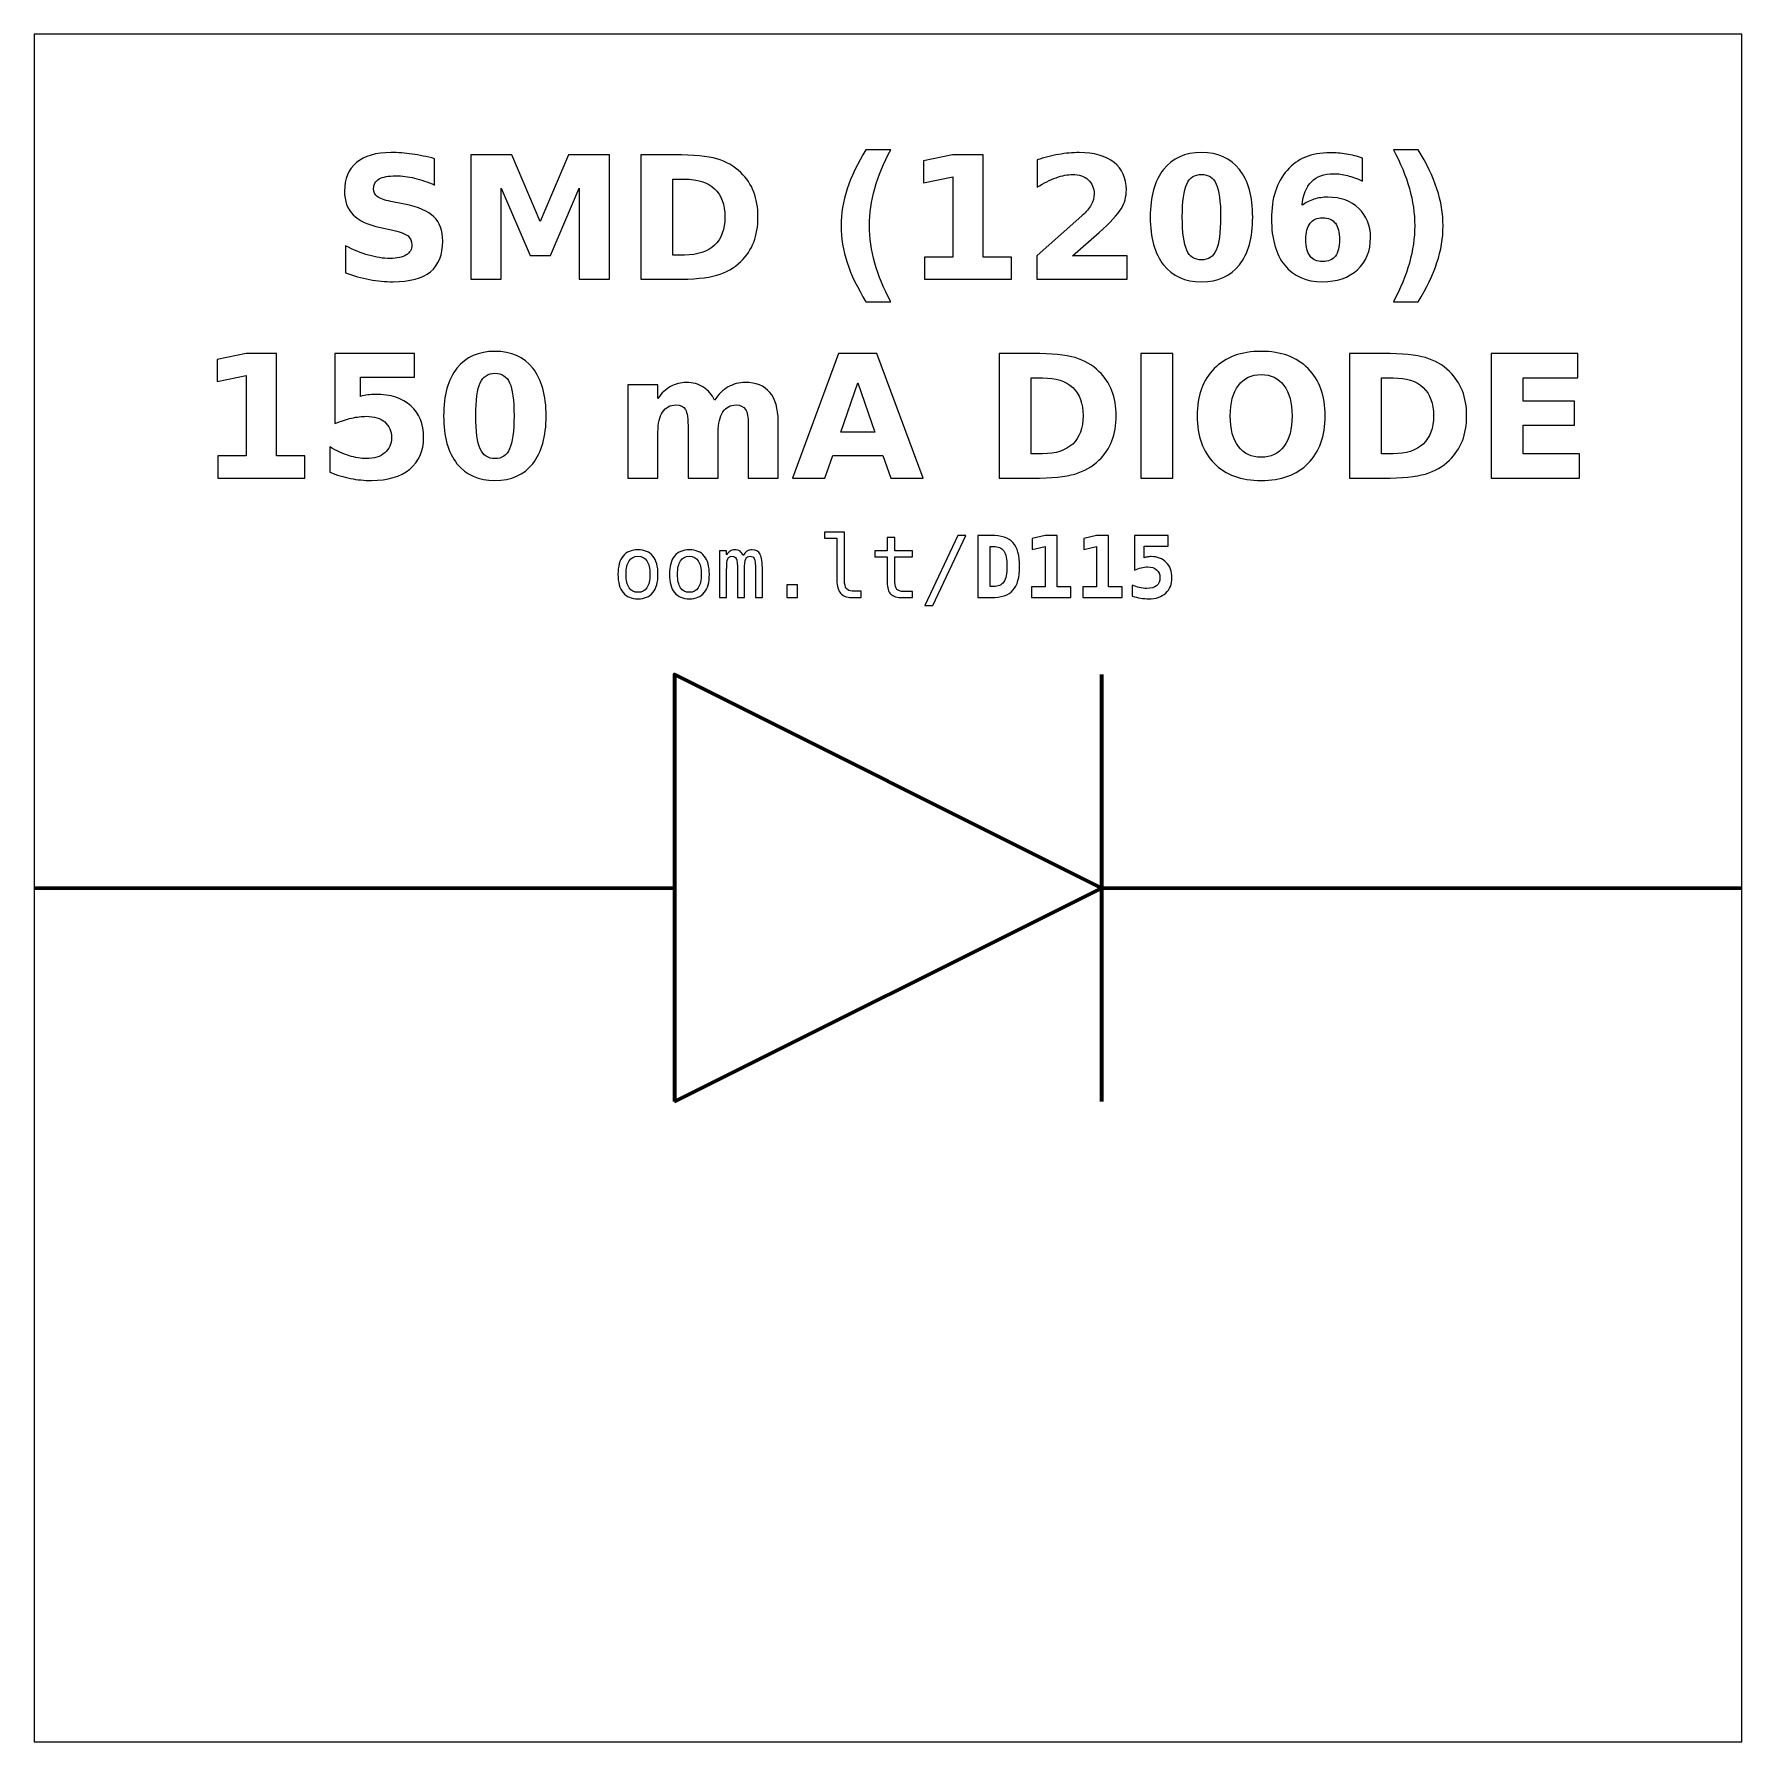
# Model space of a CAD drawing. Header units: centimetres. Extents: x -11.5 to -9.5, y -15.85 to -13.85.
import ezdxf

# ---------------------------------------------------------------- set-up
doc = ezdxf.new("R2010")
doc.units = ezdxf.units.CM
doc.header["$MEASUREMENT"] = 0
doc.layers.add('Layer 1', color=7, linetype='Continuous')

msp = doc.modelspace()

# ---------------------------------------------------------------- linework, layer by layer
at = {"layer": 'Layer 1', "color": 7}
msp.add_lwpolyline([(-11.5, -15.85), (-9.5, -15.85), (-9.5, -13.85), (-11.5, -13.85), (-11.5, -15.85)], close=True, dxfattribs=at)
at = {"layer": 'Layer 1', "color": 250}
for points, knots in [([(-11.03106, -13.99591), (-11.03106, -13.99591), (-11.03106, -14.02674), (-11.03106, -14.02674), (-11.03106, -14.02674), (-11.03906, -14.02318), (-11.04689, -14.02048), (-11.05449, -14.01864), (-11.05449, -14.01864), (-11.06212, -14.01681), (-11.06932, -14.01591), (-11.07609, -14.01591), (-11.07609, -14.01591), (-11.08506, -14.01591), (-11.09172, -14.01714), (-11.09602, -14.01961), (-11.09602, -14.01961), (-11.10032, -14.02211), (-11.10246, -14.02594), (-11.10246, -14.03114), (-11.10246, -14.03114), (-11.10246, -14.03504), (-11.10102, -14.03811), (-11.09812, -14.04028), (-11.09812, -14.04028), (-11.09522, -14.04244), (-11.08996, -14.04434), (-11.08232, -14.04591), (-11.08232, -14.04591), (-11.08232, -14.04591), (-11.06632, -14.04911), (-11.06632, -14.04911), (-11.06632, -14.04911), (-11.05009, -14.05238), (-11.03859, -14.05731), (-11.03176, -14.06398), (-11.03176, -14.06398), (-11.02492, -14.07061), (-11.02149, -14.08004), (-11.02149, -14.09228), (-11.02149, -14.09228), (-11.02149, -14.10838), (-11.02626, -14.12034), (-11.03579, -14.12818), (-11.03579, -14.12818), (-11.04532, -14.13601), (-11.05989, -14.13994), (-11.07949, -14.13994), (-11.07949, -14.13994), (-11.08876, -14.13994), (-11.09802, -14.13908), (-11.10732, -14.13731), (-11.10732, -14.13731), (-11.11662, -14.13554), (-11.12596, -14.13294), (-11.13526, -14.12951), (-11.13526, -14.12951), (-11.13526, -14.12951), (-11.13526, -14.09778), (-11.13526, -14.09778), (-11.13526, -14.09778), (-11.12596, -14.10271), (-11.11696, -14.10644), (-11.10826, -14.10894), (-11.10826, -14.10894), (-11.09956, -14.11144), (-11.09119, -14.11271), (-11.08312, -14.11271), (-11.08312, -14.11271), (-11.07492, -14.11271), (-11.06862, -14.11134), (-11.06426, -14.10861), (-11.06426, -14.10861), (-11.05989, -14.10588), (-11.05772, -14.10198), (-11.05772, -14.09688), (-11.05772, -14.09688), (-11.05772, -14.09234), (-11.05919, -14.08881), (-11.06216, -14.08634), (-11.06216, -14.08634), (-11.06512, -14.08388), (-11.07102, -14.08164), (-11.07989, -14.07971), (-11.07989, -14.07971), (-11.07989, -14.07971), (-11.09446, -14.07648), (-11.09446, -14.07648), (-11.09446, -14.07648), (-11.10902, -14.07334), (-11.11969, -14.06838), (-11.12642, -14.06154), (-11.12642, -14.06154), (-11.13316, -14.05471), (-11.13652, -14.04548), (-11.13652, -14.03391), (-11.13652, -14.03391), (-11.13652, -14.01938), (-11.13182, -14.00821), (-11.12246, -14.00041), (-11.12246, -14.00041), (-11.11309, -13.99258), (-11.09962, -13.98868), (-11.08202, -13.98868), (-11.08202, -13.98868), (-11.07402, -13.98868), (-11.06579, -13.98928), (-11.05732, -13.99048), (-11.05732, -13.99048), (-11.04886, -13.99168), (-11.04009, -13.99348), (-11.03106, -13.99591)], [0, 0, 0, 0, 0.0357143, 0.0357143, 0.0357143, 0.0357143, 0.0714286, 0.0714286, 0.0714286, 0.0714286, 0.1071429, 0.1071429, 0.1071429, 0.1071429, 0.1428571, 0.1428571, 0.1428571, 0.1428571, 0.1785714, 0.1785714, 0.1785714, 0.1785714, 0.2142857, 0.2142857, 0.2142857, 0.2142857, 0.25, 0.25, 0.25, 0.25, 0.2857143, 0.2857143, 0.2857143, 0.2857143, 0.3214286, 0.3214286, 0.3214286, 0.3214286, 0.3571429, 0.3571429, 0.3571429, 0.3571429, 0.3928571, 0.3928571, 0.3928571, 0.3928571, 0.4285714, 0.4285714, 0.4285714, 0.4285714, 0.4642857, 0.4642857, 0.4642857, 0.4642857, 0.5, 0.5, 0.5, 0.5, 0.5357143, 0.5357143, 0.5357143, 0.5357143, 0.5714286, 0.5714286, 0.5714286, 0.5714286, 0.6071429, 0.6071429, 0.6071429, 0.6071429, 0.6428571, 0.6428571, 0.6428571, 0.6428571, 0.6785714, 0.6785714, 0.6785714, 0.6785714, 0.7142857, 0.7142857, 0.7142857, 0.7142857, 0.75, 0.75, 0.75, 0.75, 0.7857143, 0.7857143, 0.7857143, 0.7857143, 0.8214286, 0.8214286, 0.8214286, 0.8214286, 0.8571429, 0.8571429, 0.8571429, 0.8571429, 0.8928571, 0.8928571, 0.8928571, 0.8928571, 0.9285714, 0.9285714, 0.9285714, 0.9285714, 0.9642857, 0.9642857, 0.9642857, 0.9642857, 1, 1, 1, 1]), ([(-10.98849, -13.99131), (-10.98849, -13.99131), (-10.94066, -13.99131), (-10.94066, -13.99131), (-10.94066, -13.99131), (-10.94066, -13.99131), (-10.90743, -14.06934), (-10.90743, -14.06934), (-10.90743, -14.06934), (-10.90743, -14.06934), (-10.87403, -13.99131), (-10.87403, -13.99131), (-10.87403, -13.99131), (-10.87403, -13.99131), (-10.82629, -13.99131), (-10.82629, -13.99131), (-10.82629, -13.99131), (-10.82629, -13.99131), (-10.82629, -14.13711), (-10.82629, -14.13711), (-10.82629, -14.13711), (-10.82629, -14.13711), (-10.86183, -14.13711), (-10.86183, -14.13711), (-10.86183, -14.13711), (-10.86183, -14.13711), (-10.86183, -14.03048), (-10.86183, -14.03048), (-10.86183, -14.03048), (-10.86183, -14.03048), (-10.89543, -14.10908), (-10.89543, -14.10908), (-10.89543, -14.10908), (-10.89543, -14.10908), (-10.91926, -14.10908), (-10.91926, -14.10908), (-10.91926, -14.10908), (-10.91926, -14.10908), (-10.95286, -14.03048), (-10.95286, -14.03048), (-10.95286, -14.03048), (-10.95286, -14.03048), (-10.95286, -14.13711), (-10.95286, -14.13711), (-10.95286, -14.13711), (-10.95286, -14.13711), (-10.98849, -14.13711), (-10.98849, -14.13711), (-10.98849, -14.13711), (-10.98849, -14.13711), (-10.98849, -13.99131), (-10.98849, -13.99131)], [0, 0, 0, 0, 0.0769231, 0.0769231, 0.0769231, 0.0769231, 0.1538462, 0.1538462, 0.1538462, 0.1538462, 0.2307692, 0.2307692, 0.2307692, 0.2307692, 0.3076923, 0.3076923, 0.3076923, 0.3076923, 0.3846154, 0.3846154, 0.3846154, 0.3846154, 0.4615385, 0.4615385, 0.4615385, 0.4615385, 0.5384615, 0.5384615, 0.5384615, 0.5384615, 0.6153846, 0.6153846, 0.6153846, 0.6153846, 0.6923077, 0.6923077, 0.6923077, 0.6923077, 0.7692308, 0.7692308, 0.7692308, 0.7692308, 0.8461538, 0.8461538, 0.8461538, 0.8461538, 0.9230769, 0.9230769, 0.9230769, 0.9230769, 1, 1, 1, 1]), ([(-10.78946, -13.99131), (-10.78946, -13.99131), (-10.7498, -13.99131), (-10.7498, -13.99131), (-10.7498, -13.99131), (-10.72766, -13.99131), (-10.7112, -13.99288), (-10.70036, -13.99604), (-10.70036, -13.99604), (-10.68953, -13.99921), (-10.68023, -14.00454), (-10.67246, -14.01211), (-10.67246, -14.01211), (-10.66563, -14.01868), (-10.66056, -14.02628), (-10.65723, -14.03488), (-10.65723, -14.03488), (-10.65393, -14.04344), (-10.65226, -14.05318), (-10.65226, -14.06408), (-10.65226, -14.06408), (-10.65226, -14.07508), (-10.65393, -14.08488), (-10.65723, -14.09351), (-10.65723, -14.09351), (-10.66056, -14.10214), (-10.66563, -14.10974), (-10.67246, -14.11631), (-10.67246, -14.11631), (-10.6803, -14.12388), (-10.68966, -14.12921), (-10.7006, -14.13238), (-10.7006, -14.13238), (-10.71153, -14.13554), (-10.72793, -14.13711), (-10.7498, -14.13711), (-10.7498, -14.13711), (-10.7498, -14.13711), (-10.78946, -14.13711), (-10.78946, -14.13711), (-10.78946, -14.13711), (-10.78946, -14.13711), (-10.78946, -13.99131), (-10.78946, -13.99131)], [0, 0, 0, 0, 0.0909091, 0.0909091, 0.0909091, 0.0909091, 0.1818182, 0.1818182, 0.1818182, 0.1818182, 0.2727273, 0.2727273, 0.2727273, 0.2727273, 0.3636364, 0.3636364, 0.3636364, 0.3636364, 0.4545455, 0.4545455, 0.4545455, 0.4545455, 0.5454545, 0.5454545, 0.5454545, 0.5454545, 0.6363636, 0.6363636, 0.6363636, 0.6363636, 0.7272727, 0.7272727, 0.7272727, 0.7272727, 0.8181818, 0.8181818, 0.8181818, 0.8181818, 0.9090909, 0.9090909, 0.9090909, 0.9090909, 1, 1, 1, 1]), ([(-10.4968, -14.16348), (-10.4968, -14.16348), (-10.5258, -14.16348), (-10.5258, -14.16348), (-10.5258, -14.16348), (-10.53577, -14.14741), (-10.54313, -14.13211), (-10.54787, -14.11761), (-10.54787, -14.11761), (-10.55263, -14.10314), (-10.555, -14.08878), (-10.555, -14.07451), (-10.555, -14.07451), (-10.555, -14.06024), (-10.5526, -14.04581), (-10.54783, -14.03121), (-10.54783, -14.03121), (-10.54303, -14.01658), (-10.5357, -14.00131), (-10.5258, -13.98534), (-10.5258, -13.98534), (-10.5258, -13.98534), (-10.4968, -13.98534), (-10.4968, -13.98534), (-10.4968, -13.98534), (-10.50513, -14.00078), (-10.51137, -14.01588), (-10.51553, -14.03061), (-10.51553, -14.03061), (-10.5197, -14.04534), (-10.5218, -14.05991), (-10.5218, -14.07431), (-10.5218, -14.07431), (-10.5218, -14.08871), (-10.51973, -14.10328), (-10.5156, -14.11808), (-10.5156, -14.11808), (-10.51147, -14.13284), (-10.5052, -14.14798), (-10.4968, -14.16348)], [0, 0, 0, 0, 0.1, 0.1, 0.1, 0.1, 0.2, 0.2, 0.2, 0.2, 0.3, 0.3, 0.3, 0.3, 0.4, 0.4, 0.4, 0.4, 0.5, 0.5, 0.5, 0.5, 0.6, 0.6, 0.6, 0.6, 0.7, 0.7, 0.7, 0.7, 0.8, 0.8, 0.8, 0.8, 0.9, 0.9, 0.9, 0.9, 1, 1, 1, 1]), ([(-10.45737, -14.11114), (-10.45737, -14.11114), (-10.42417, -14.11114), (-10.42417, -14.11114), (-10.42417, -14.11114), (-10.42417, -14.11114), (-10.42417, -14.01691), (-10.42417, -14.01691), (-10.42417, -14.01691), (-10.42417, -14.01691), (-10.45823, -14.02394), (-10.45823, -14.02394), (-10.45823, -14.02394), (-10.45823, -14.02394), (-10.45823, -13.99834), (-10.45823, -13.99834), (-10.45823, -13.99834), (-10.45823, -13.99834), (-10.42437, -13.99131), (-10.42437, -13.99131), (-10.42437, -13.99131), (-10.42437, -13.99131), (-10.38863, -13.99131), (-10.38863, -13.99131), (-10.38863, -13.99131), (-10.38863, -13.99131), (-10.38863, -14.11114), (-10.38863, -14.11114), (-10.38863, -14.11114), (-10.38863, -14.11114), (-10.35543, -14.11114), (-10.35543, -14.11114), (-10.35543, -14.11114), (-10.35543, -14.11114), (-10.35543, -14.13711), (-10.35543, -14.13711), (-10.35543, -14.13711), (-10.35543, -14.13711), (-10.45737, -14.13711), (-10.45737, -14.13711), (-10.45737, -14.13711), (-10.45737, -14.13711), (-10.45737, -14.11114), (-10.45737, -14.11114)], [0, 0, 0, 0, 0.0909091, 0.0909091, 0.0909091, 0.0909091, 0.1818182, 0.1818182, 0.1818182, 0.1818182, 0.2727273, 0.2727273, 0.2727273, 0.2727273, 0.3636364, 0.3636364, 0.3636364, 0.3636364, 0.4545455, 0.4545455, 0.4545455, 0.4545455, 0.5454545, 0.5454545, 0.5454545, 0.5454545, 0.6363636, 0.6363636, 0.6363636, 0.6363636, 0.7272727, 0.7272727, 0.7272727, 0.7272727, 0.8181818, 0.8181818, 0.8181818, 0.8181818, 0.9090909, 0.9090909, 0.9090909, 0.9090909, 1, 1, 1, 1]), ([(-10.284, -14.10948), (-10.284, -14.10948), (-10.21983, -14.10948), (-10.21983, -14.10948), (-10.21983, -14.10948), (-10.21983, -14.10948), (-10.21983, -14.13711), (-10.21983, -14.13711), (-10.21983, -14.13711), (-10.21983, -14.13711), (-10.3258, -14.13711), (-10.3258, -14.13711), (-10.3258, -14.13711), (-10.3258, -14.13711), (-10.3258, -14.10948), (-10.3258, -14.10948), (-10.3258, -14.10948), (-10.3258, -14.10948), (-10.27256, -14.06251), (-10.27256, -14.06251), (-10.27256, -14.06251), (-10.2678, -14.05821), (-10.2643, -14.05401), (-10.26203, -14.04991), (-10.26203, -14.04991), (-10.25973, -14.04581), (-10.2586, -14.04154), (-10.2586, -14.03711), (-10.2586, -14.03711), (-10.2586, -14.03028), (-10.2609, -14.02478), (-10.2655, -14.02061), (-10.2655, -14.02061), (-10.27006, -14.01644), (-10.27616, -14.01438), (-10.2838, -14.01438), (-10.2838, -14.01438), (-10.28966, -14.01438), (-10.29606, -14.01564), (-10.30303, -14.01814), (-10.30303, -14.01814), (-10.31, -14.02064), (-10.31746, -14.02438), (-10.3254, -14.02931), (-10.3254, -14.02931), (-10.3254, -14.02931), (-10.3254, -13.99728), (-10.3254, -13.99728), (-10.3254, -13.99728), (-10.31693, -13.99448), (-10.30856, -13.99234), (-10.3003, -13.99088), (-10.3003, -13.99088), (-10.29203, -13.98941), (-10.28393, -13.98868), (-10.27596, -13.98868), (-10.27596, -13.98868), (-10.25853, -13.98868), (-10.24496, -13.99251), (-10.2353, -14.00021), (-10.2353, -14.00021), (-10.22563, -14.00788), (-10.2208, -14.01858), (-10.2208, -14.03234), (-10.2208, -14.03234), (-10.2208, -14.04028), (-10.22286, -14.04768), (-10.22696, -14.05454), (-10.22696, -14.05454), (-10.23106, -14.06141), (-10.2397, -14.07061), (-10.25283, -14.08214), (-10.25283, -14.08214), (-10.25283, -14.08214), (-10.284, -14.10948), (-10.284, -14.10948)], [0, 0, 0, 0, 0.0526316, 0.0526316, 0.0526316, 0.0526316, 0.1052632, 0.1052632, 0.1052632, 0.1052632, 0.1578947, 0.1578947, 0.1578947, 0.1578947, 0.2105263, 0.2105263, 0.2105263, 0.2105263, 0.2631579, 0.2631579, 0.2631579, 0.2631579, 0.3157895, 0.3157895, 0.3157895, 0.3157895, 0.3684211, 0.3684211, 0.3684211, 0.3684211, 0.4210526, 0.4210526, 0.4210526, 0.4210526, 0.4736842, 0.4736842, 0.4736842, 0.4736842, 0.5263158, 0.5263158, 0.5263158, 0.5263158, 0.5789474, 0.5789474, 0.5789474, 0.5789474, 0.6315789, 0.6315789, 0.6315789, 0.6315789, 0.6842105, 0.6842105, 0.6842105, 0.6842105, 0.7368421, 0.7368421, 0.7368421, 0.7368421, 0.7894737, 0.7894737, 0.7894737, 0.7894737, 0.8421053, 0.8421053, 0.8421053, 0.8421053, 0.8947368, 0.8947368, 0.8947368, 0.8947368, 0.9473684, 0.9473684, 0.9473684, 0.9473684, 1, 1, 1, 1]), ([(-10.07286, -14.06434), (-10.07286, -14.08851), (-10.07806, -14.10714), (-10.08849, -14.12028), (-10.08849, -14.12028), (-10.09889, -14.13338), (-10.11369, -14.13994), (-10.13283, -14.13994), (-10.13283, -14.13994), (-10.15203, -14.13994), (-10.16686, -14.13338), (-10.17726, -14.12028), (-10.17726, -14.12028), (-10.18769, -14.10714), (-10.19289, -14.08851), (-10.19289, -14.06434), (-10.19289, -14.06434), (-10.19289, -14.04014), (-10.18769, -14.02148), (-10.17726, -14.00834), (-10.17726, -14.00834), (-10.16686, -13.99524), (-10.15203, -13.98868), (-10.13283, -13.98868), (-10.13283, -13.98868), (-10.11369, -13.98868), (-10.09889, -13.99524), (-10.08849, -14.00834), (-10.08849, -14.00834), (-10.07806, -14.02148), (-10.07286, -14.04014), (-10.07286, -14.06434)], [0, 0, 0, 0, 0.125, 0.125, 0.125, 0.125, 0.25, 0.25, 0.25, 0.25, 0.375, 0.375, 0.375, 0.375, 0.5, 0.5, 0.5, 0.5, 0.625, 0.625, 0.625, 0.625, 0.75, 0.75, 0.75, 0.75, 0.875, 0.875, 0.875, 0.875, 1, 1, 1, 1]), ([(-9.94446, -13.99511), (-9.94446, -13.99511), (-9.94446, -14.02208), (-9.94446, -14.02208), (-9.94446, -14.02208), (-9.95066, -14.01914), (-9.95646, -14.01698), (-9.96192, -14.01558), (-9.96192, -14.01558), (-9.96739, -14.01418), (-9.97276, -14.01348), (-9.97796, -14.01348), (-9.97796, -14.01348), (-9.98916, -14.01348), (-9.99786, -14.01658), (-10.00412, -14.02281), (-10.00412, -14.02281), (-10.01036, -14.02901), (-10.01402, -14.03824), (-10.01506, -14.05048), (-10.01506, -14.05048), (-10.01076, -14.04731), (-10.00609, -14.04491), (-10.00109, -14.04331), (-10.00109, -14.04331), (-9.99609, -14.04171), (-9.99062, -14.04091), (-9.98469, -14.04091), (-9.98469, -14.04091), (-9.96979, -14.04091), (-9.95776, -14.04528), (-9.94862, -14.05401), (-9.94862, -14.05401), (-9.93946, -14.06271), (-9.93489, -14.07414), (-9.93489, -14.08828), (-9.93489, -14.08828), (-9.93489, -14.10391), (-9.93999, -14.11641), (-9.95022, -14.12584), (-9.95022, -14.12584), (-9.96042, -14.13524), (-9.97416, -14.13994), (-9.99132, -14.13994), (-9.99132, -14.13994), (-10.01026, -14.13994), (-10.02492, -14.13354), (-10.03532, -14.12074), (-10.03532, -14.12074), (-10.04569, -14.10798), (-10.05089, -14.08981), (-10.05089, -14.06631), (-10.05089, -14.06631), (-10.05089, -14.04224), (-10.04482, -14.02331), (-10.03269, -14.00954), (-10.03269, -14.00954), (-10.02052, -13.99578), (-10.00389, -13.98888), (-9.98272, -13.98888), (-9.98272, -13.98888), (-9.97602, -13.98888), (-9.96952, -13.98941), (-9.96319, -13.99044), (-9.96319, -13.99044), (-9.95689, -13.99148), (-9.95066, -13.99304), (-9.94446, -13.99511)], [0, 0, 0, 0, 0.0588235, 0.0588235, 0.0588235, 0.0588235, 0.1176471, 0.1176471, 0.1176471, 0.1176471, 0.1764706, 0.1764706, 0.1764706, 0.1764706, 0.2352941, 0.2352941, 0.2352941, 0.2352941, 0.2941176, 0.2941176, 0.2941176, 0.2941176, 0.3529412, 0.3529412, 0.3529412, 0.3529412, 0.4117647, 0.4117647, 0.4117647, 0.4117647, 0.4705882, 0.4705882, 0.4705882, 0.4705882, 0.5294118, 0.5294118, 0.5294118, 0.5294118, 0.5882353, 0.5882353, 0.5882353, 0.5882353, 0.6470588, 0.6470588, 0.6470588, 0.6470588, 0.7058824, 0.7058824, 0.7058824, 0.7058824, 0.7647059, 0.7647059, 0.7647059, 0.7647059, 0.8235294, 0.8235294, 0.8235294, 0.8235294, 0.8823529, 0.8823529, 0.8823529, 0.8823529, 0.9411765, 0.9411765, 0.9411765, 0.9411765, 1, 1, 1, 1]), ([(-9.90812, -14.16348), (-9.89979, -14.14798), (-9.89352, -14.13284), (-9.88935, -14.11808), (-9.88935, -14.11808), (-9.88519, -14.10328), (-9.88312, -14.08871), (-9.88312, -14.07431), (-9.88312, -14.07431), (-9.88312, -14.05991), (-9.88519, -14.04534), (-9.88935, -14.03061), (-9.88935, -14.03061), (-9.89352, -14.01588), (-9.89979, -14.00078), (-9.90812, -13.98534), (-9.90812, -13.98534), (-9.90812, -13.98534), (-9.87912, -13.98534), (-9.87912, -13.98534), (-9.87912, -13.98534), (-9.86922, -14.00131), (-9.86189, -14.01658), (-9.85709, -14.03121), (-9.85709, -14.03121), (-9.85232, -14.04581), (-9.84992, -14.06024), (-9.84992, -14.07451), (-9.84992, -14.07451), (-9.84992, -14.08878), (-9.85229, -14.10314), (-9.85705, -14.11761), (-9.85705, -14.11761), (-9.86179, -14.13211), (-9.86915, -14.14741), (-9.87912, -14.16348), (-9.87912, -14.16348), (-9.87912, -14.16348), (-9.90812, -14.16348), (-9.90812, -14.16348)], [0, 0, 0, 0, 0.1, 0.1, 0.1, 0.1, 0.2, 0.2, 0.2, 0.2, 0.3, 0.3, 0.3, 0.3, 0.4, 0.4, 0.4, 0.4, 0.5, 0.5, 0.5, 0.5, 0.6, 0.6, 0.6, 0.6, 0.7, 0.7, 0.7, 0.7, 0.8, 0.8, 0.8, 0.8, 0.9, 0.9, 0.9, 0.9, 1, 1, 1, 1]), ([(-10.75186, -14.01974), (-10.75186, -14.01974), (-10.75186, -14.10868), (-10.75186, -14.10868), (-10.75186, -14.10868), (-10.75186, -14.10868), (-10.7384, -14.10868), (-10.7384, -14.10868), (-10.7384, -14.10868), (-10.72303, -14.10868), (-10.7113, -14.10488), (-10.7032, -14.09724), (-10.7032, -14.09724), (-10.6951, -14.08964), (-10.69103, -14.07858), (-10.69103, -14.06408), (-10.69103, -14.06408), (-10.69103, -14.04961), (-10.69506, -14.03861), (-10.70313, -14.03108), (-10.70313, -14.03108), (-10.7112, -14.02351), (-10.72296, -14.01974), (-10.7384, -14.01974), (-10.7384, -14.01974), (-10.7384, -14.01974), (-10.75186, -14.01974), (-10.75186, -14.01974)], [0, 0, 0, 0, 0.1428571, 0.1428571, 0.1428571, 0.1428571, 0.2857143, 0.2857143, 0.2857143, 0.2857143, 0.4285714, 0.4285714, 0.4285714, 0.4285714, 0.5714286, 0.5714286, 0.5714286, 0.5714286, 0.7142857, 0.7142857, 0.7142857, 0.7142857, 0.8571429, 0.8571429, 0.8571429, 0.8571429, 1, 1, 1, 1]), ([(-10.11046, -14.06408), (-10.11046, -14.04584), (-10.11216, -14.03301), (-10.11559, -14.02554), (-10.11559, -14.02554), (-10.11899, -14.01811), (-10.12476, -14.01438), (-10.13283, -14.01438), (-10.13283, -14.01438), (-10.14089, -14.01438), (-10.14666, -14.01811), (-10.15013, -14.02554), (-10.15013, -14.02554), (-10.15356, -14.03301), (-10.15529, -14.04584), (-10.15529, -14.06408), (-10.15529, -14.06408), (-10.15529, -14.08248), (-10.15356, -14.09548), (-10.15013, -14.10301), (-10.15013, -14.10301), (-10.14666, -14.11058), (-10.14089, -14.11434), (-10.13283, -14.11434), (-10.13283, -14.11434), (-10.12483, -14.11434), (-10.11909, -14.11058), (-10.11563, -14.10301), (-10.11563, -14.10301), (-10.11219, -14.09548), (-10.11046, -14.08248), (-10.11046, -14.06408)], [0, 0, 0, 0, 0.125, 0.125, 0.125, 0.125, 0.25, 0.25, 0.25, 0.25, 0.375, 0.375, 0.375, 0.375, 0.5, 0.5, 0.5, 0.5, 0.625, 0.625, 0.625, 0.625, 0.75, 0.75, 0.75, 0.75, 0.875, 0.875, 0.875, 0.875, 1, 1, 1, 1]), ([(-9.99092, -14.06514), (-9.99752, -14.06514), (-10.00246, -14.06728), (-10.00572, -14.07154), (-10.00572, -14.07154), (-10.00902, -14.07581), (-10.01066, -14.08221), (-10.01066, -14.09071), (-10.01066, -14.09071), (-10.01066, -14.09924), (-10.00902, -14.10564), (-10.00572, -14.10991), (-10.00572, -14.10991), (-10.00246, -14.11418), (-9.99752, -14.11631), (-9.99092, -14.11631), (-9.99092, -14.11631), (-9.98429, -14.11631), (-9.97932, -14.11418), (-9.97606, -14.10991), (-9.97606, -14.10991), (-9.97276, -14.10564), (-9.97112, -14.09924), (-9.97112, -14.09071), (-9.97112, -14.09071), (-9.97112, -14.08221), (-9.97276, -14.07581), (-9.97606, -14.07154), (-9.97606, -14.07154), (-9.97932, -14.06728), (-9.98429, -14.06514), (-9.99092, -14.06514)], [0, 0, 0, 0, 0.125, 0.125, 0.125, 0.125, 0.25, 0.25, 0.25, 0.25, 0.375, 0.375, 0.375, 0.375, 0.5, 0.5, 0.5, 0.5, 0.625, 0.625, 0.625, 0.625, 0.75, 0.75, 0.75, 0.75, 0.875, 0.875, 0.875, 0.875, 1, 1, 1, 1]), ([(-11.28489, -14.34394), (-11.28489, -14.34394), (-11.25169, -14.34394), (-11.25169, -14.34394), (-11.25169, -14.34394), (-11.25169, -14.34394), (-11.25169, -14.24971), (-11.25169, -14.24971), (-11.25169, -14.24971), (-11.25169, -14.24971), (-11.28575, -14.25674), (-11.28575, -14.25674), (-11.28575, -14.25674), (-11.28575, -14.25674), (-11.28575, -14.23114), (-11.28575, -14.23114), (-11.28575, -14.23114), (-11.28575, -14.23114), (-11.25189, -14.22411), (-11.25189, -14.22411), (-11.25189, -14.22411), (-11.25189, -14.22411), (-11.21615, -14.22411), (-11.21615, -14.22411), (-11.21615, -14.22411), (-11.21615, -14.22411), (-11.21615, -14.34394), (-11.21615, -14.34394), (-11.21615, -14.34394), (-11.21615, -14.34394), (-11.18295, -14.34394), (-11.18295, -14.34394), (-11.18295, -14.34394), (-11.18295, -14.34394), (-11.18295, -14.36991), (-11.18295, -14.36991), (-11.18295, -14.36991), (-11.18295, -14.36991), (-11.28489, -14.36991), (-11.28489, -14.36991), (-11.28489, -14.36991), (-11.28489, -14.36991), (-11.28489, -14.34394), (-11.28489, -14.34394)], [0, 0, 0, 0, 0.0909091, 0.0909091, 0.0909091, 0.0909091, 0.1818182, 0.1818182, 0.1818182, 0.1818182, 0.2727273, 0.2727273, 0.2727273, 0.2727273, 0.3636364, 0.3636364, 0.3636364, 0.3636364, 0.4545455, 0.4545455, 0.4545455, 0.4545455, 0.5454545, 0.5454545, 0.5454545, 0.5454545, 0.6363636, 0.6363636, 0.6363636, 0.6363636, 0.7272727, 0.7272727, 0.7272727, 0.7272727, 0.8181818, 0.8181818, 0.8181818, 0.8181818, 0.9090909, 0.9090909, 0.9090909, 0.9090909, 1, 1, 1, 1]), ([(-11.14795, -14.22411), (-11.14795, -14.22411), (-11.05448, -14.22411), (-11.05448, -14.22411), (-11.05448, -14.22411), (-11.05448, -14.22411), (-11.05448, -14.25174), (-11.05448, -14.25174), (-11.05448, -14.25174), (-11.05448, -14.25174), (-11.11798, -14.25174), (-11.11798, -14.25174), (-11.11798, -14.25174), (-11.11798, -14.25174), (-11.11798, -14.27431), (-11.11798, -14.27431), (-11.11798, -14.27431), (-11.11512, -14.27354), (-11.11225, -14.27294), (-11.10935, -14.27251), (-11.10935, -14.27251), (-11.10645, -14.27208), (-11.10342, -14.27188), (-11.10032, -14.27188), (-11.10032, -14.27188), (-11.08252, -14.27188), (-11.06868, -14.27631), (-11.05878, -14.28521), (-11.05878, -14.28521), (-11.04888, -14.29408), (-11.04395, -14.30648), (-11.04395, -14.32234), (-11.04395, -14.32234), (-11.04395, -14.33811), (-11.04935, -14.35044), (-11.06012, -14.35938), (-11.06012, -14.35938), (-11.07088, -14.36828), (-11.08585, -14.37274), (-11.10498, -14.37274), (-11.10498, -14.37274), (-11.11325, -14.37274), (-11.12145, -14.37194), (-11.12955, -14.37034), (-11.12955, -14.37034), (-11.13765, -14.36874), (-11.14572, -14.36634), (-11.15372, -14.36308), (-11.15372, -14.36308), (-11.15372, -14.36308), (-11.15372, -14.33348), (-11.15372, -14.33348), (-11.15372, -14.33348), (-11.14578, -14.33804), (-11.13825, -14.34144), (-11.13112, -14.34371), (-11.13112, -14.34371), (-11.12398, -14.34601), (-11.11725, -14.34714), (-11.11095, -14.34714), (-11.11095, -14.34714), (-11.10182, -14.34714), (-11.09465, -14.34491), (-11.08942, -14.34044), (-11.08942, -14.34044), (-11.08418, -14.33601), (-11.08155, -14.32998), (-11.08155, -14.32234), (-11.08155, -14.32234), (-11.08155, -14.31468), (-11.08418, -14.30864), (-11.08942, -14.30421), (-11.08942, -14.30421), (-11.09465, -14.29978), (-11.10182, -14.29758), (-11.11095, -14.29758), (-11.11095, -14.29758), (-11.11635, -14.29758), (-11.12212, -14.29828), (-11.12822, -14.29968), (-11.12822, -14.29968), (-11.13435, -14.30108), (-11.14092, -14.30324), (-11.14795, -14.30618), (-11.14795, -14.30618), (-11.14795, -14.30618), (-11.14795, -14.22411), (-11.14795, -14.22411)], [0, 0, 0, 0, 0.0454545, 0.0454545, 0.0454545, 0.0454545, 0.0909091, 0.0909091, 0.0909091, 0.0909091, 0.1363636, 0.1363636, 0.1363636, 0.1363636, 0.1818182, 0.1818182, 0.1818182, 0.1818182, 0.2272727, 0.2272727, 0.2272727, 0.2272727, 0.2727273, 0.2727273, 0.2727273, 0.2727273, 0.3181818, 0.3181818, 0.3181818, 0.3181818, 0.3636364, 0.3636364, 0.3636364, 0.3636364, 0.4090909, 0.4090909, 0.4090909, 0.4090909, 0.4545455, 0.4545455, 0.4545455, 0.4545455, 0.5, 0.5, 0.5, 0.5, 0.5454545, 0.5454545, 0.5454545, 0.5454545, 0.5909091, 0.5909091, 0.5909091, 0.5909091, 0.6363636, 0.6363636, 0.6363636, 0.6363636, 0.6818182, 0.6818182, 0.6818182, 0.6818182, 0.7272727, 0.7272727, 0.7272727, 0.7272727, 0.7727273, 0.7727273, 0.7727273, 0.7727273, 0.8181818, 0.8181818, 0.8181818, 0.8181818, 0.8636364, 0.8636364, 0.8636364, 0.8636364, 0.9090909, 0.9090909, 0.9090909, 0.9090909, 0.9545455, 0.9545455, 0.9545455, 0.9545455, 1, 1, 1, 1]), ([(-10.90038, -14.29714), (-10.90038, -14.32131), (-10.90558, -14.33994), (-10.91601, -14.35308), (-10.91601, -14.35308), (-10.92641, -14.36618), (-10.94121, -14.37274), (-10.96035, -14.37274), (-10.96035, -14.37274), (-10.97955, -14.37274), (-10.99438, -14.36618), (-11.00478, -14.35308), (-11.00478, -14.35308), (-11.01521, -14.33994), (-11.02041, -14.32131), (-11.02041, -14.29714), (-11.02041, -14.29714), (-11.02041, -14.27294), (-11.01521, -14.25428), (-11.00478, -14.24114), (-11.00478, -14.24114), (-10.99438, -14.22804), (-10.97955, -14.22148), (-10.96035, -14.22148), (-10.96035, -14.22148), (-10.94121, -14.22148), (-10.92641, -14.22804), (-10.91601, -14.24114), (-10.91601, -14.24114), (-10.90558, -14.25428), (-10.90038, -14.27294), (-10.90038, -14.29714)], [0, 0, 0, 0, 0.125, 0.125, 0.125, 0.125, 0.25, 0.25, 0.25, 0.25, 0.375, 0.375, 0.375, 0.375, 0.5, 0.5, 0.5, 0.5, 0.625, 0.625, 0.625, 0.625, 0.75, 0.75, 0.75, 0.75, 0.875, 0.875, 0.875, 0.875, 1, 1, 1, 1]), ([(-10.50595, -14.34338), (-10.50595, -14.34338), (-10.56475, -14.34338), (-10.56475, -14.34338), (-10.56475, -14.34338), (-10.56475, -14.34338), (-10.57401, -14.36991), (-10.57401, -14.36991), (-10.57401, -14.36991), (-10.57401, -14.36991), (-10.61181, -14.36991), (-10.61181, -14.36991), (-10.61181, -14.36991), (-10.61181, -14.36991), (-10.55781, -14.22411), (-10.55781, -14.22411), (-10.55781, -14.22411), (-10.55781, -14.22411), (-10.51298, -14.22411), (-10.51298, -14.22411), (-10.51298, -14.22411), (-10.51298, -14.22411), (-10.45898, -14.36991), (-10.45898, -14.36991), (-10.45898, -14.36991), (-10.45898, -14.36991), (-10.49678, -14.36991), (-10.49678, -14.36991), (-10.49678, -14.36991), (-10.49678, -14.36991), (-10.50595, -14.34338), (-10.50595, -14.34338)], [0, 0, 0, 0, 0.125, 0.125, 0.125, 0.125, 0.25, 0.25, 0.25, 0.25, 0.375, 0.375, 0.375, 0.375, 0.5, 0.5, 0.5, 0.5, 0.625, 0.625, 0.625, 0.625, 0.75, 0.75, 0.75, 0.75, 0.875, 0.875, 0.875, 0.875, 1, 1, 1, 1]), ([(-10.36998, -14.22411), (-10.36998, -14.22411), (-10.33032, -14.22411), (-10.33032, -14.22411), (-10.33032, -14.22411), (-10.30818, -14.22411), (-10.29172, -14.22568), (-10.28088, -14.22884), (-10.28088, -14.22884), (-10.27005, -14.23201), (-10.26075, -14.23734), (-10.25298, -14.24491), (-10.25298, -14.24491), (-10.24615, -14.25148), (-10.24108, -14.25908), (-10.23775, -14.26768), (-10.23775, -14.26768), (-10.23445, -14.27624), (-10.23278, -14.28598), (-10.23278, -14.29688), (-10.23278, -14.29688), (-10.23278, -14.30788), (-10.23445, -14.31768), (-10.23775, -14.32631), (-10.23775, -14.32631), (-10.24108, -14.33494), (-10.24615, -14.34254), (-10.25298, -14.34911), (-10.25298, -14.34911), (-10.26082, -14.35668), (-10.27018, -14.36201), (-10.28112, -14.36518), (-10.28112, -14.36518), (-10.29205, -14.36834), (-10.30845, -14.36991), (-10.33032, -14.36991), (-10.33032, -14.36991), (-10.33032, -14.36991), (-10.36998, -14.36991), (-10.36998, -14.36991), (-10.36998, -14.36991), (-10.36998, -14.36991), (-10.36998, -14.22411), (-10.36998, -14.22411)], [0, 0, 0, 0, 0.0909091, 0.0909091, 0.0909091, 0.0909091, 0.1818182, 0.1818182, 0.1818182, 0.1818182, 0.2727273, 0.2727273, 0.2727273, 0.2727273, 0.3636364, 0.3636364, 0.3636364, 0.3636364, 0.4545455, 0.4545455, 0.4545455, 0.4545455, 0.5454545, 0.5454545, 0.5454545, 0.5454545, 0.6363636, 0.6363636, 0.6363636, 0.6363636, 0.7272727, 0.7272727, 0.7272727, 0.7272727, 0.8181818, 0.8181818, 0.8181818, 0.8181818, 0.9090909, 0.9090909, 0.9090909, 0.9090909, 1, 1, 1, 1]), ([(-10.20398, -14.22411), (-10.20398, -14.22411), (-10.16638, -14.22411), (-10.16638, -14.22411), (-10.16638, -14.22411), (-10.16638, -14.22411), (-10.16638, -14.36991), (-10.16638, -14.36991), (-10.16638, -14.36991), (-10.16638, -14.36991), (-10.20398, -14.36991), (-10.20398, -14.36991), (-10.20398, -14.36991), (-10.20398, -14.36991), (-10.20398, -14.22411), (-10.20398, -14.22411)], [0, 0, 0, 0, 0.25, 0.25, 0.25, 0.25, 0.5, 0.5, 0.5, 0.5, 0.75, 0.75, 0.75, 0.75, 1, 1, 1, 1]), ([(-10.06298, -14.22148), (-10.03955, -14.22148), (-10.02118, -14.22818), (-10.00792, -14.24161), (-10.00792, -14.24161), (-9.99462, -14.25501), (-9.98798, -14.27351), (-9.98798, -14.29714), (-9.98798, -14.29714), (-9.98798, -14.32071), (-9.99462, -14.33921), (-10.00792, -14.35261), (-10.00792, -14.35261), (-10.02118, -14.36604), (-10.03955, -14.37274), (-10.06298, -14.37274), (-10.06298, -14.37274), (-10.08635, -14.37274), (-10.10468, -14.36604), (-10.11802, -14.35261), (-10.11802, -14.35261), (-10.13132, -14.33921), (-10.13798, -14.32071), (-10.13798, -14.29714), (-10.13798, -14.29714), (-10.13798, -14.27351), (-10.13132, -14.25501), (-10.11802, -14.24161), (-10.11802, -14.24161), (-10.10468, -14.22818), (-10.08635, -14.22148), (-10.06298, -14.22148)], [0, 0, 0, 0, 0.125, 0.125, 0.125, 0.125, 0.25, 0.25, 0.25, 0.25, 0.375, 0.375, 0.375, 0.375, 0.5, 0.5, 0.5, 0.5, 0.625, 0.625, 0.625, 0.625, 0.75, 0.75, 0.75, 0.75, 0.875, 0.875, 0.875, 0.875, 1, 1, 1, 1]), ([(-9.95955, -14.22411), (-9.95955, -14.22411), (-9.91989, -14.22411), (-9.91989, -14.22411), (-9.91989, -14.22411), (-9.89775, -14.22411), (-9.88129, -14.22568), (-9.87045, -14.22884), (-9.87045, -14.22884), (-9.85962, -14.23201), (-9.85032, -14.23734), (-9.84255, -14.24491), (-9.84255, -14.24491), (-9.83572, -14.25148), (-9.83065, -14.25908), (-9.82732, -14.26768), (-9.82732, -14.26768), (-9.82402, -14.27624), (-9.82235, -14.28598), (-9.82235, -14.29688), (-9.82235, -14.29688), (-9.82235, -14.30788), (-9.82402, -14.31768), (-9.82732, -14.32631), (-9.82732, -14.32631), (-9.83065, -14.33494), (-9.83572, -14.34254), (-9.84255, -14.34911), (-9.84255, -14.34911), (-9.85039, -14.35668), (-9.85975, -14.36201), (-9.87069, -14.36518), (-9.87069, -14.36518), (-9.88162, -14.36834), (-9.89802, -14.36991), (-9.91989, -14.36991), (-9.91989, -14.36991), (-9.91989, -14.36991), (-9.95955, -14.36991), (-9.95955, -14.36991), (-9.95955, -14.36991), (-9.95955, -14.36991), (-9.95955, -14.22411), (-9.95955, -14.22411)], [0, 0, 0, 0, 0.0909091, 0.0909091, 0.0909091, 0.0909091, 0.1818182, 0.1818182, 0.1818182, 0.1818182, 0.2727273, 0.2727273, 0.2727273, 0.2727273, 0.3636364, 0.3636364, 0.3636364, 0.3636364, 0.4545455, 0.4545455, 0.4545455, 0.4545455, 0.5454545, 0.5454545, 0.5454545, 0.5454545, 0.6363636, 0.6363636, 0.6363636, 0.6363636, 0.7272727, 0.7272727, 0.7272727, 0.7272727, 0.8181818, 0.8181818, 0.8181818, 0.8181818, 0.9090909, 0.9090909, 0.9090909, 0.9090909, 1, 1, 1, 1]), ([(-9.79355, -14.22411), (-9.79355, -14.22411), (-9.69209, -14.22411), (-9.69209, -14.22411), (-9.69209, -14.22411), (-9.69209, -14.22411), (-9.69209, -14.25254), (-9.69209, -14.25254), (-9.69209, -14.25254), (-9.69209, -14.25254), (-9.75595, -14.25254), (-9.75595, -14.25254), (-9.75595, -14.25254), (-9.75595, -14.25254), (-9.75595, -14.27968), (-9.75595, -14.27968), (-9.75595, -14.27968), (-9.75595, -14.27968), (-9.69592, -14.27968), (-9.69592, -14.27968), (-9.69592, -14.27968), (-9.69592, -14.27968), (-9.69592, -14.30811), (-9.69592, -14.30811), (-9.69592, -14.30811), (-9.69592, -14.30811), (-9.75595, -14.30811), (-9.75595, -14.30811), (-9.75595, -14.30811), (-9.75595, -14.30811), (-9.75595, -14.34148), (-9.75595, -14.34148), (-9.75595, -14.34148), (-9.75595, -14.34148), (-9.68995, -14.34148), (-9.68995, -14.34148), (-9.68995, -14.34148), (-9.68995, -14.34148), (-9.68995, -14.36991), (-9.68995, -14.36991), (-9.68995, -14.36991), (-9.68995, -14.36991), (-9.79355, -14.36991), (-9.79355, -14.36991), (-9.79355, -14.36991), (-9.79355, -14.36991), (-9.79355, -14.22411), (-9.79355, -14.22411)], [0, 0, 0, 0, 0.0833333, 0.0833333, 0.0833333, 0.0833333, 0.1666667, 0.1666667, 0.1666667, 0.1666667, 0.25, 0.25, 0.25, 0.25, 0.3333333, 0.3333333, 0.3333333, 0.3333333, 0.4166667, 0.4166667, 0.4166667, 0.4166667, 0.5, 0.5, 0.5, 0.5, 0.5833333, 0.5833333, 0.5833333, 0.5833333, 0.6666667, 0.6666667, 0.6666667, 0.6666667, 0.75, 0.75, 0.75, 0.75, 0.8333333, 0.8333333, 0.8333333, 0.8333333, 0.9166667, 0.9166667, 0.9166667, 0.9166667, 1, 1, 1, 1]), ([(-10.93798, -14.29688), (-10.93798, -14.27864), (-10.93968, -14.26581), (-10.94311, -14.25834), (-10.94311, -14.25834), (-10.94651, -14.25091), (-10.95228, -14.24718), (-10.96035, -14.24718), (-10.96035, -14.24718), (-10.96841, -14.24718), (-10.97418, -14.25091), (-10.97765, -14.25834), (-10.97765, -14.25834), (-10.98108, -14.26581), (-10.98281, -14.27864), (-10.98281, -14.29688), (-10.98281, -14.29688), (-10.98281, -14.31528), (-10.98108, -14.32828), (-10.97765, -14.33581), (-10.97765, -14.33581), (-10.97418, -14.34338), (-10.96841, -14.34714), (-10.96035, -14.34714), (-10.96035, -14.34714), (-10.95235, -14.34714), (-10.94661, -14.34338), (-10.94315, -14.33581), (-10.94315, -14.33581), (-10.93971, -14.32828), (-10.93798, -14.31528), (-10.93798, -14.29688)], [0, 0, 0, 0, 0.125, 0.125, 0.125, 0.125, 0.25, 0.25, 0.25, 0.25, 0.375, 0.375, 0.375, 0.375, 0.5, 0.5, 0.5, 0.5, 0.625, 0.625, 0.625, 0.625, 0.75, 0.75, 0.75, 0.75, 0.875, 0.875, 0.875, 0.875, 1, 1, 1, 1]), ([(-10.70301, -14.27871), (-10.69858, -14.27194), (-10.69335, -14.26678), (-10.68725, -14.26324), (-10.68725, -14.26324), (-10.68115, -14.25968), (-10.67448, -14.25791), (-10.66718, -14.25791), (-10.66718, -14.25791), (-10.65461, -14.25791), (-10.64505, -14.26178), (-10.63848, -14.26954), (-10.63848, -14.26954), (-10.63191, -14.27728), (-10.62861, -14.28854), (-10.62861, -14.30331), (-10.62861, -14.30331), (-10.62861, -14.30331), (-10.62861, -14.36991), (-10.62861, -14.36991), (-10.62861, -14.36991), (-10.62861, -14.36991), (-10.66378, -14.36991), (-10.66378, -14.36991), (-10.66378, -14.36991), (-10.66378, -14.36991), (-10.66378, -14.31288), (-10.66378, -14.31288), (-10.66378, -14.31288), (-10.66371, -14.31204), (-10.66368, -14.31118), (-10.66365, -14.31024), (-10.66365, -14.31024), (-10.66361, -14.30934), (-10.66358, -14.30804), (-10.66358, -14.30634), (-10.66358, -14.30634), (-10.66358, -14.29861), (-10.66471, -14.29298), (-10.66701, -14.28951), (-10.66701, -14.28951), (-10.66928, -14.28601), (-10.67295, -14.28428), (-10.67801, -14.28428), (-10.67801, -14.28428), (-10.68468, -14.28428), (-10.68978, -14.28701), (-10.69341, -14.29248), (-10.69341, -14.29248), (-10.69701, -14.29794), (-10.69888, -14.30584), (-10.69901, -14.31621), (-10.69901, -14.31621), (-10.69901, -14.31621), (-10.69901, -14.36991), (-10.69901, -14.36991), (-10.69901, -14.36991), (-10.69901, -14.36991), (-10.73418, -14.36991), (-10.73418, -14.36991), (-10.73418, -14.36991), (-10.73418, -14.36991), (-10.73418, -14.31288), (-10.73418, -14.31288), (-10.73418, -14.31288), (-10.73418, -14.30078), (-10.73521, -14.29298), (-10.73731, -14.28951), (-10.73731, -14.28951), (-10.73938, -14.28601), (-10.74308, -14.28428), (-10.74841, -14.28428), (-10.74841, -14.28428), (-10.75515, -14.28428), (-10.76031, -14.28704), (-10.76395, -14.29254), (-10.76395, -14.29254), (-10.76758, -14.29804), (-10.76941, -14.30588), (-10.76941, -14.31611), (-10.76941, -14.31611), (-10.76941, -14.31611), (-10.76941, -14.36991), (-10.76941, -14.36991), (-10.76941, -14.36991), (-10.76941, -14.36991), (-10.80458, -14.36991), (-10.80458, -14.36991), (-10.80458, -14.36991), (-10.80458, -14.36991), (-10.80458, -14.26054), (-10.80458, -14.26054), (-10.80458, -14.26054), (-10.80458, -14.26054), (-10.76941, -14.26054), (-10.76941, -14.26054), (-10.76941, -14.26054), (-10.76941, -14.26054), (-10.76941, -14.27658), (-10.76941, -14.27658), (-10.76941, -14.27658), (-10.76511, -14.27038), (-10.76018, -14.26574), (-10.75461, -14.26261), (-10.75461, -14.26261), (-10.74905, -14.25948), (-10.74291, -14.25791), (-10.73621, -14.25791), (-10.73621, -14.25791), (-10.72868, -14.25791), (-10.72198, -14.25974), (-10.71621, -14.26338), (-10.71621, -14.26338), (-10.71041, -14.26704), (-10.70601, -14.27214), (-10.70301, -14.27871)], [0, 0, 0, 0, 0.0344828, 0.0344828, 0.0344828, 0.0344828, 0.0689655, 0.0689655, 0.0689655, 0.0689655, 0.1034483, 0.1034483, 0.1034483, 0.1034483, 0.137931, 0.137931, 0.137931, 0.137931, 0.1724138, 0.1724138, 0.1724138, 0.1724138, 0.2068966, 0.2068966, 0.2068966, 0.2068966, 0.2413793, 0.2413793, 0.2413793, 0.2413793, 0.2758621, 0.2758621, 0.2758621, 0.2758621, 0.3103448, 0.3103448, 0.3103448, 0.3103448, 0.3448276, 0.3448276, 0.3448276, 0.3448276, 0.3793103, 0.3793103, 0.3793103, 0.3793103, 0.4137931, 0.4137931, 0.4137931, 0.4137931, 0.4482759, 0.4482759, 0.4482759, 0.4482759, 0.4827586, 0.4827586, 0.4827586, 0.4827586, 0.5172414, 0.5172414, 0.5172414, 0.5172414, 0.5517241, 0.5517241, 0.5517241, 0.5517241, 0.5862069, 0.5862069, 0.5862069, 0.5862069, 0.6206897, 0.6206897, 0.6206897, 0.6206897, 0.6551724, 0.6551724, 0.6551724, 0.6551724, 0.6896552, 0.6896552, 0.6896552, 0.6896552, 0.7241379, 0.7241379, 0.7241379, 0.7241379, 0.7586207, 0.7586207, 0.7586207, 0.7586207, 0.7931034, 0.7931034, 0.7931034, 0.7931034, 0.8275862, 0.8275862, 0.8275862, 0.8275862, 0.862069, 0.862069, 0.862069, 0.862069, 0.8965517, 0.8965517, 0.8965517, 0.8965517, 0.9310345, 0.9310345, 0.9310345, 0.9310345, 0.9655172, 0.9655172, 0.9655172, 0.9655172, 1, 1, 1, 1]), ([(-10.55538, -14.31631), (-10.55538, -14.31631), (-10.51541, -14.31631), (-10.51541, -14.31631), (-10.51541, -14.31631), (-10.51541, -14.31631), (-10.53535, -14.25831), (-10.53535, -14.25831), (-10.53535, -14.25831), (-10.53535, -14.25831), (-10.55538, -14.31631), (-10.55538, -14.31631)], [0, 0, 0, 0, 0.3333333, 0.3333333, 0.3333333, 0.3333333, 0.6666667, 0.6666667, 0.6666667, 0.6666667, 1, 1, 1, 1]), ([(-10.33238, -14.25254), (-10.33238, -14.25254), (-10.33238, -14.34148), (-10.33238, -14.34148), (-10.33238, -14.34148), (-10.33238, -14.34148), (-10.31892, -14.34148), (-10.31892, -14.34148), (-10.31892, -14.34148), (-10.30355, -14.34148), (-10.29182, -14.33768), (-10.28372, -14.33004), (-10.28372, -14.33004), (-10.27562, -14.32244), (-10.27155, -14.31138), (-10.27155, -14.29688), (-10.27155, -14.29688), (-10.27155, -14.28241), (-10.27558, -14.27141), (-10.28365, -14.26388), (-10.28365, -14.26388), (-10.29172, -14.25631), (-10.30348, -14.25254), (-10.31892, -14.25254), (-10.31892, -14.25254), (-10.31892, -14.25254), (-10.33238, -14.25254), (-10.33238, -14.25254)], [0, 0, 0, 0, 0.1428571, 0.1428571, 0.1428571, 0.1428571, 0.2857143, 0.2857143, 0.2857143, 0.2857143, 0.4285714, 0.4285714, 0.4285714, 0.4285714, 0.5714286, 0.5714286, 0.5714286, 0.5714286, 0.7142857, 0.7142857, 0.7142857, 0.7142857, 0.8571429, 0.8571429, 0.8571429, 0.8571429, 1, 1, 1, 1]), ([(-10.06298, -14.24871), (-10.07445, -14.24871), (-10.08332, -14.25294), (-10.08965, -14.26141), (-10.08965, -14.26141), (-10.09595, -14.26988), (-10.09912, -14.28178), (-10.09912, -14.29714), (-10.09912, -14.29714), (-10.09912, -14.31248), (-10.09595, -14.32434), (-10.08965, -14.33281), (-10.08965, -14.33281), (-10.08332, -14.34128), (-10.07445, -14.34551), (-10.06298, -14.34551), (-10.06298, -14.34551), (-10.05145, -14.34551), (-10.04255, -14.34128), (-10.03622, -14.33281), (-10.03622, -14.33281), (-10.02992, -14.32434), (-10.02675, -14.31248), (-10.02675, -14.29714), (-10.02675, -14.29714), (-10.02675, -14.28178), (-10.02992, -14.26988), (-10.03622, -14.26141), (-10.03622, -14.26141), (-10.04255, -14.25294), (-10.05145, -14.24871), (-10.06298, -14.24871)], [0, 0, 0, 0, 0.125, 0.125, 0.125, 0.125, 0.25, 0.25, 0.25, 0.25, 0.375, 0.375, 0.375, 0.375, 0.5, 0.5, 0.5, 0.5, 0.625, 0.625, 0.625, 0.625, 0.75, 0.75, 0.75, 0.75, 0.875, 0.875, 0.875, 0.875, 1, 1, 1, 1]), ([(-9.92195, -14.25254), (-9.92195, -14.25254), (-9.92195, -14.34148), (-9.92195, -14.34148), (-9.92195, -14.34148), (-9.92195, -14.34148), (-9.90849, -14.34148), (-9.90849, -14.34148), (-9.90849, -14.34148), (-9.89312, -14.34148), (-9.88139, -14.33768), (-9.87329, -14.33004), (-9.87329, -14.33004), (-9.86519, -14.32244), (-9.86112, -14.31138), (-9.86112, -14.29688), (-9.86112, -14.29688), (-9.86112, -14.28241), (-9.86515, -14.27141), (-9.87322, -14.26388), (-9.87322, -14.26388), (-9.88129, -14.25631), (-9.89305, -14.25254), (-9.90849, -14.25254), (-9.90849, -14.25254), (-9.90849, -14.25254), (-9.92195, -14.25254), (-9.92195, -14.25254)], [0, 0, 0, 0, 0.1428571, 0.1428571, 0.1428571, 0.1428571, 0.2857143, 0.2857143, 0.2857143, 0.2857143, 0.4285714, 0.4285714, 0.4285714, 0.4285714, 0.5714286, 0.5714286, 0.5714286, 0.5714286, 0.7142857, 0.7142857, 0.7142857, 0.7142857, 0.8571429, 0.8571429, 0.8571429, 0.8571429, 1, 1, 1, 1]), ([(-10.5509, -14.49008), (-10.5509, -14.49412), (-10.55017, -14.49715), (-10.54868, -14.4992), (-10.54868, -14.4992), (-10.5472, -14.50125), (-10.54502, -14.50228), (-10.54212, -14.50228), (-10.54212, -14.50228), (-10.54212, -14.50228), (-10.53162, -14.50228), (-10.53162, -14.50228), (-10.53162, -14.50228), (-10.53162, -14.50228), (-10.53162, -14.5099), (-10.53162, -14.5099), (-10.53162, -14.5099), (-10.53162, -14.5099), (-10.54298, -14.5099), (-10.54298, -14.5099), (-10.54298, -14.5099), (-10.54837, -14.5099), (-10.55252, -14.50817), (-10.55547, -14.50472), (-10.55547, -14.50472), (-10.55842, -14.50127), (-10.55988, -14.49638), (-10.55988, -14.49008), (-10.55988, -14.49008), (-10.55988, -14.49008), (-10.55988, -14.44042), (-10.55988, -14.44042), (-10.55988, -14.44042), (-10.55988, -14.44042), (-10.57428, -14.44042), (-10.57428, -14.44042), (-10.57428, -14.44042), (-10.57428, -14.44042), (-10.57428, -14.43338), (-10.57428, -14.43338), (-10.57428, -14.43338), (-10.57428, -14.43338), (-10.5509, -14.43338), (-10.5509, -14.43338), (-10.5509, -14.43338), (-10.5509, -14.43338), (-10.5509, -14.49008), (-10.5509, -14.49008)], [0, 0, 0, 0, 0.0833333, 0.0833333, 0.0833333, 0.0833333, 0.1666667, 0.1666667, 0.1666667, 0.1666667, 0.25, 0.25, 0.25, 0.25, 0.3333333, 0.3333333, 0.3333333, 0.3333333, 0.4166667, 0.4166667, 0.4166667, 0.4166667, 0.5, 0.5, 0.5, 0.5, 0.5833333, 0.5833333, 0.5833333, 0.5833333, 0.6666667, 0.6666667, 0.6666667, 0.6666667, 0.75, 0.75, 0.75, 0.75, 0.8333333, 0.8333333, 0.8333333, 0.8333333, 0.9166667, 0.9166667, 0.9166667, 0.9166667, 1, 1, 1, 1]), ([(-10.49192, -14.43968), (-10.49192, -14.43968), (-10.49192, -14.45522), (-10.49192, -14.45522), (-10.49192, -14.45522), (-10.49192, -14.45522), (-10.4715, -14.45522), (-10.4715, -14.45522), (-10.4715, -14.45522), (-10.4715, -14.45522), (-10.4715, -14.4622), (-10.4715, -14.4622), (-10.4715, -14.4622), (-10.4715, -14.4622), (-10.49192, -14.4622), (-10.49192, -14.4622), (-10.49192, -14.4622), (-10.49192, -14.4622), (-10.49192, -14.49188), (-10.49192, -14.49188), (-10.49192, -14.49188), (-10.49192, -14.49592), (-10.49115, -14.49873), (-10.48962, -14.50032), (-10.48962, -14.50032), (-10.48808, -14.50192), (-10.48542, -14.50272), (-10.48162, -14.50272), (-10.48162, -14.50272), (-10.48162, -14.50272), (-10.4715, -14.50272), (-10.4715, -14.50272), (-10.4715, -14.50272), (-10.4715, -14.50272), (-10.4715, -14.5099), (-10.4715, -14.5099), (-10.4715, -14.5099), (-10.4715, -14.5099), (-10.48248, -14.5099), (-10.48248, -14.5099), (-10.48248, -14.5099), (-10.48923, -14.5099), (-10.49398, -14.50855), (-10.49675, -14.50585), (-10.49675, -14.50585), (-10.49952, -14.50315), (-10.5009, -14.49848), (-10.5009, -14.49188), (-10.5009, -14.49188), (-10.5009, -14.49188), (-10.5009, -14.4622), (-10.5009, -14.4622), (-10.5009, -14.4622), (-10.5009, -14.4622), (-10.5155, -14.4622), (-10.5155, -14.4622), (-10.5155, -14.4622), (-10.5155, -14.4622), (-10.5155, -14.45522), (-10.5155, -14.45522), (-10.5155, -14.45522), (-10.5155, -14.45522), (-10.5009, -14.45522), (-10.5009, -14.45522), (-10.5009, -14.45522), (-10.5009, -14.45522), (-10.5009, -14.43968), (-10.5009, -14.43968), (-10.5009, -14.43968), (-10.5009, -14.43968), (-10.49192, -14.43968), (-10.49192, -14.43968)], [0, 0, 0, 0, 0.0555556, 0.0555556, 0.0555556, 0.0555556, 0.1111111, 0.1111111, 0.1111111, 0.1111111, 0.1666667, 0.1666667, 0.1666667, 0.1666667, 0.2222222, 0.2222222, 0.2222222, 0.2222222, 0.2777778, 0.2777778, 0.2777778, 0.2777778, 0.3333333, 0.3333333, 0.3333333, 0.3333333, 0.3888889, 0.3888889, 0.3888889, 0.3888889, 0.4444444, 0.4444444, 0.4444444, 0.4444444, 0.5, 0.5, 0.5, 0.5, 0.5555556, 0.5555556, 0.5555556, 0.5555556, 0.6111111, 0.6111111, 0.6111111, 0.6111111, 0.6666667, 0.6666667, 0.6666667, 0.6666667, 0.7222222, 0.7222222, 0.7222222, 0.7222222, 0.7777778, 0.7777778, 0.7777778, 0.7777778, 0.8333333, 0.8333333, 0.8333333, 0.8333333, 0.8888889, 0.8888889, 0.8888889, 0.8888889, 0.9444444, 0.9444444, 0.9444444, 0.9444444, 1, 1, 1, 1]), ([(-10.41828, -14.437), (-10.41828, -14.437), (-10.409, -14.437), (-10.409, -14.437), (-10.409, -14.437), (-10.409, -14.437), (-10.44738, -14.51918), (-10.44738, -14.51918), (-10.44738, -14.51918), (-10.44738, -14.51918), (-10.45672, -14.51918), (-10.45672, -14.51918), (-10.45672, -14.51918), (-10.45672, -14.51918), (-10.41828, -14.437), (-10.41828, -14.437)], [0, 0, 0, 0, 0.25, 0.25, 0.25, 0.25, 0.5, 0.5, 0.5, 0.5, 0.75, 0.75, 0.75, 0.75, 1, 1, 1, 1]), ([(-10.39482, -14.437), (-10.39482, -14.437), (-10.37938, -14.437), (-10.37938, -14.437), (-10.37938, -14.437), (-10.36748, -14.437), (-10.3589, -14.43983), (-10.35367, -14.44552), (-10.35367, -14.44552), (-10.34842, -14.4512), (-10.3458, -14.46048), (-10.3458, -14.47338), (-10.3458, -14.47338), (-10.3458, -14.4863), (-10.34842, -14.49562), (-10.35367, -14.50133), (-10.35367, -14.50133), (-10.3589, -14.50705), (-10.36748, -14.5099), (-10.37938, -14.5099), (-10.37938, -14.5099), (-10.37938, -14.5099), (-10.39482, -14.5099), (-10.39482, -14.5099), (-10.39482, -14.5099), (-10.39482, -14.5099), (-10.39482, -14.437), (-10.39482, -14.437)], [0, 0, 0, 0, 0.1428571, 0.1428571, 0.1428571, 0.1428571, 0.2857143, 0.2857143, 0.2857143, 0.2857143, 0.4285714, 0.4285714, 0.4285714, 0.4285714, 0.5714286, 0.5714286, 0.5714286, 0.5714286, 0.7142857, 0.7142857, 0.7142857, 0.7142857, 0.8571429, 0.8571429, 0.8571429, 0.8571429, 1, 1, 1, 1]), ([(-10.33212, -14.4972), (-10.33212, -14.4972), (-10.316, -14.4972), (-10.316, -14.4972), (-10.316, -14.4972), (-10.316, -14.4972), (-10.316, -14.44988), (-10.316, -14.44988), (-10.316, -14.44988), (-10.316, -14.44988), (-10.33098, -14.4536), (-10.33098, -14.4536), (-10.33098, -14.4536), (-10.33098, -14.4536), (-10.33098, -14.44062), (-10.33098, -14.44062), (-10.33098, -14.44062), (-10.33098, -14.44062), (-10.3159, -14.437), (-10.3159, -14.437), (-10.3159, -14.437), (-10.3159, -14.437), (-10.30198, -14.437), (-10.30198, -14.437), (-10.30198, -14.437), (-10.30198, -14.437), (-10.30198, -14.4972), (-10.30198, -14.4972), (-10.30198, -14.4972), (-10.30198, -14.4972), (-10.28587, -14.4972), (-10.28587, -14.4972), (-10.28587, -14.4972), (-10.28587, -14.4972), (-10.28587, -14.5099), (-10.28587, -14.5099), (-10.28587, -14.5099), (-10.28587, -14.5099), (-10.33212, -14.5099), (-10.33212, -14.5099), (-10.33212, -14.5099), (-10.33212, -14.5099), (-10.33212, -14.4972), (-10.33212, -14.4972)], [0, 0, 0, 0, 0.0909091, 0.0909091, 0.0909091, 0.0909091, 0.1818182, 0.1818182, 0.1818182, 0.1818182, 0.2727273, 0.2727273, 0.2727273, 0.2727273, 0.3636364, 0.3636364, 0.3636364, 0.3636364, 0.4545455, 0.4545455, 0.4545455, 0.4545455, 0.5454545, 0.5454545, 0.5454545, 0.5454545, 0.6363636, 0.6363636, 0.6363636, 0.6363636, 0.7272727, 0.7272727, 0.7272727, 0.7272727, 0.8181818, 0.8181818, 0.8181818, 0.8181818, 0.9090909, 0.9090909, 0.9090909, 0.9090909, 1, 1, 1, 1]), ([(-10.27192, -14.4972), (-10.27192, -14.4972), (-10.2558, -14.4972), (-10.2558, -14.4972), (-10.2558, -14.4972), (-10.2558, -14.4972), (-10.2558, -14.44988), (-10.2558, -14.44988), (-10.2558, -14.44988), (-10.2558, -14.44988), (-10.27078, -14.4536), (-10.27078, -14.4536), (-10.27078, -14.4536), (-10.27078, -14.4536), (-10.27078, -14.44062), (-10.27078, -14.44062), (-10.27078, -14.44062), (-10.27078, -14.44062), (-10.2557, -14.437), (-10.2557, -14.437), (-10.2557, -14.437), (-10.2557, -14.437), (-10.24178, -14.437), (-10.24178, -14.437), (-10.24178, -14.437), (-10.24178, -14.437), (-10.24178, -14.4972), (-10.24178, -14.4972), (-10.24178, -14.4972), (-10.24178, -14.4972), (-10.22567, -14.4972), (-10.22567, -14.4972), (-10.22567, -14.4972), (-10.22567, -14.4972), (-10.22567, -14.5099), (-10.22567, -14.5099), (-10.22567, -14.5099), (-10.22567, -14.5099), (-10.27192, -14.5099), (-10.27192, -14.5099), (-10.27192, -14.5099), (-10.27192, -14.5099), (-10.27192, -14.4972), (-10.27192, -14.4972)], [0, 0, 0, 0, 0.0909091, 0.0909091, 0.0909091, 0.0909091, 0.1818182, 0.1818182, 0.1818182, 0.1818182, 0.2727273, 0.2727273, 0.2727273, 0.2727273, 0.3636364, 0.3636364, 0.3636364, 0.3636364, 0.4545455, 0.4545455, 0.4545455, 0.4545455, 0.5454545, 0.5454545, 0.5454545, 0.5454545, 0.6363636, 0.6363636, 0.6363636, 0.6363636, 0.7272727, 0.7272727, 0.7272727, 0.7272727, 0.8181818, 0.8181818, 0.8181818, 0.8181818, 0.9090909, 0.9090909, 0.9090909, 0.9090909, 1, 1, 1, 1]), ([(-10.21148, -14.437), (-10.21148, -14.437), (-10.17188, -14.437), (-10.17188, -14.437), (-10.17188, -14.437), (-10.17188, -14.437), (-10.17188, -14.4497), (-10.17188, -14.4497), (-10.17188, -14.4497), (-10.17188, -14.4497), (-10.19982, -14.4497), (-10.19982, -14.4497), (-10.19982, -14.4497), (-10.19982, -14.4497), (-10.19982, -14.46322), (-10.19982, -14.46322), (-10.19982, -14.46322), (-10.19865, -14.46277), (-10.19738, -14.46243), (-10.19605, -14.46222), (-10.19605, -14.46222), (-10.19472, -14.462), (-10.1933, -14.4619), (-10.1918, -14.4619), (-10.1918, -14.4619), (-10.18458, -14.4619), (-10.17872, -14.46418), (-10.17422, -14.46873), (-10.17422, -14.46873), (-10.16973, -14.4733), (-10.16748, -14.47922), (-10.16748, -14.48652), (-10.16748, -14.48652), (-10.16748, -14.49417), (-10.16992, -14.5002), (-10.17478, -14.50465), (-10.17478, -14.50465), (-10.17965, -14.5091), (-10.18628, -14.51132), (-10.19468, -14.51132), (-10.19468, -14.51132), (-10.1978, -14.51132), (-10.20097, -14.51105), (-10.20415, -14.51053), (-10.20415, -14.51053), (-10.20733, -14.51002), (-10.2106, -14.50923), (-10.21392, -14.50818), (-10.21392, -14.50818), (-10.21392, -14.50818), (-10.21392, -14.4952), (-10.21392, -14.4952), (-10.21392, -14.4952), (-10.21122, -14.49653), (-10.20843, -14.49753), (-10.2056, -14.4982), (-10.2056, -14.4982), (-10.20275, -14.49887), (-10.19988, -14.4992), (-10.19702, -14.4992), (-10.19702, -14.4992), (-10.19195, -14.4992), (-10.18808, -14.49812), (-10.18545, -14.49595), (-10.18545, -14.49595), (-10.18282, -14.49378), (-10.1815, -14.49065), (-10.1815, -14.48652), (-10.1815, -14.48652), (-10.1815, -14.4827), (-10.18282, -14.47965), (-10.18543, -14.47735), (-10.18543, -14.47735), (-10.18805, -14.47507), (-10.19155, -14.47392), (-10.1959, -14.47392), (-10.1959, -14.47392), (-10.19848, -14.47392), (-10.20105, -14.47423), (-10.20365, -14.47487), (-10.20365, -14.47487), (-10.20623, -14.4755), (-10.20885, -14.47647), (-10.21148, -14.47773), (-10.21148, -14.47773), (-10.21148, -14.47773), (-10.21148, -14.437), (-10.21148, -14.437)], [0, 0, 0, 0, 0.0454545, 0.0454545, 0.0454545, 0.0454545, 0.0909091, 0.0909091, 0.0909091, 0.0909091, 0.1363636, 0.1363636, 0.1363636, 0.1363636, 0.1818182, 0.1818182, 0.1818182, 0.1818182, 0.2272727, 0.2272727, 0.2272727, 0.2272727, 0.2727273, 0.2727273, 0.2727273, 0.2727273, 0.3181818, 0.3181818, 0.3181818, 0.3181818, 0.3636364, 0.3636364, 0.3636364, 0.3636364, 0.4090909, 0.4090909, 0.4090909, 0.4090909, 0.4545455, 0.4545455, 0.4545455, 0.4545455, 0.5, 0.5, 0.5, 0.5, 0.5454545, 0.5454545, 0.5454545, 0.5454545, 0.5909091, 0.5909091, 0.5909091, 0.5909091, 0.6363636, 0.6363636, 0.6363636, 0.6363636, 0.6818182, 0.6818182, 0.6818182, 0.6818182, 0.7272727, 0.7272727, 0.7272727, 0.7272727, 0.7727273, 0.7727273, 0.7727273, 0.7727273, 0.8181818, 0.8181818, 0.8181818, 0.8181818, 0.8636364, 0.8636364, 0.8636364, 0.8636364, 0.9090909, 0.9090909, 0.9090909, 0.9090909, 0.9545455, 0.9545455, 0.9545455, 0.9545455, 1, 1, 1, 1]), ([(-10.79282, -14.4539), (-10.78523, -14.4539), (-10.77943, -14.45635), (-10.77542, -14.46127), (-10.77542, -14.46127), (-10.7714, -14.46618), (-10.76938, -14.4733), (-10.76938, -14.4826), (-10.76938, -14.4826), (-10.76938, -14.49195), (-10.77138, -14.49907), (-10.77538, -14.50397), (-10.77538, -14.50397), (-10.7794, -14.50887), (-10.7852, -14.51132), (-10.79282, -14.51132), (-10.79282, -14.51132), (-10.80042, -14.51132), (-10.8062, -14.50887), (-10.81022, -14.50397), (-10.81022, -14.50397), (-10.81422, -14.49907), (-10.81622, -14.49195), (-10.81622, -14.4826), (-10.81622, -14.4826), (-10.81622, -14.4733), (-10.81422, -14.46618), (-10.81022, -14.46127), (-10.81022, -14.46127), (-10.8062, -14.45635), (-10.80042, -14.4539), (-10.79282, -14.4539)], [0, 0, 0, 0, 0.125, 0.125, 0.125, 0.125, 0.25, 0.25, 0.25, 0.25, 0.375, 0.375, 0.375, 0.375, 0.5, 0.5, 0.5, 0.5, 0.625, 0.625, 0.625, 0.625, 0.75, 0.75, 0.75, 0.75, 0.875, 0.875, 0.875, 0.875, 1, 1, 1, 1]), ([(-10.73262, -14.4539), (-10.72503, -14.4539), (-10.71923, -14.45635), (-10.71522, -14.46127), (-10.71522, -14.46127), (-10.7112, -14.46618), (-10.70918, -14.4733), (-10.70918, -14.4826), (-10.70918, -14.4826), (-10.70918, -14.49195), (-10.71118, -14.49907), (-10.71518, -14.50397), (-10.71518, -14.50397), (-10.7192, -14.50887), (-10.725, -14.51132), (-10.73262, -14.51132), (-10.73262, -14.51132), (-10.74022, -14.51132), (-10.746, -14.50887), (-10.75002, -14.50397), (-10.75002, -14.50397), (-10.75402, -14.49907), (-10.75602, -14.49195), (-10.75602, -14.4826), (-10.75602, -14.4826), (-10.75602, -14.4733), (-10.75402, -14.46618), (-10.75002, -14.46127), (-10.75002, -14.46127), (-10.746, -14.45635), (-10.74022, -14.4539), (-10.73262, -14.4539)], [0, 0, 0, 0, 0.125, 0.125, 0.125, 0.125, 0.25, 0.25, 0.25, 0.25, 0.375, 0.375, 0.375, 0.375, 0.5, 0.5, 0.5, 0.5, 0.625, 0.625, 0.625, 0.625, 0.75, 0.75, 0.75, 0.75, 0.875, 0.875, 0.875, 0.875, 1, 1, 1, 1]), ([(-10.6695, -14.46078), (-10.6684, -14.45843), (-10.66698, -14.4567), (-10.66527, -14.45558), (-10.66527, -14.45558), (-10.66357, -14.45447), (-10.6615, -14.4539), (-10.6591, -14.4539), (-10.6591, -14.4539), (-10.6547, -14.4539), (-10.6516, -14.4556), (-10.6498, -14.459), (-10.6498, -14.459), (-10.64798, -14.4624), (-10.64708, -14.4688), (-10.64708, -14.47822), (-10.64708, -14.47822), (-10.64708, -14.47822), (-10.64708, -14.5099), (-10.64708, -14.5099), (-10.64708, -14.5099), (-10.64708, -14.5099), (-10.65528, -14.5099), (-10.65528, -14.5099), (-10.65528, -14.5099), (-10.65528, -14.5099), (-10.65528, -14.4786), (-10.65528, -14.4786), (-10.65528, -14.4786), (-10.65528, -14.47088), (-10.65572, -14.4661), (-10.65658, -14.46422), (-10.65658, -14.46422), (-10.65743, -14.46235), (-10.65902, -14.46142), (-10.6613, -14.46142), (-10.6613, -14.46142), (-10.6639, -14.46142), (-10.66568, -14.46242), (-10.66665, -14.46442), (-10.66665, -14.46442), (-10.6676, -14.46642), (-10.66808, -14.47115), (-10.66808, -14.4786), (-10.66808, -14.4786), (-10.66808, -14.4786), (-10.66808, -14.5099), (-10.66808, -14.5099), (-10.66808, -14.5099), (-10.66808, -14.5099), (-10.67628, -14.5099), (-10.67628, -14.5099), (-10.67628, -14.5099), (-10.67628, -14.5099), (-10.67628, -14.4786), (-10.67628, -14.4786), (-10.67628, -14.4786), (-10.67628, -14.47078), (-10.67675, -14.46597), (-10.67768, -14.46415), (-10.67768, -14.46415), (-10.6786, -14.46233), (-10.68027, -14.46142), (-10.68268, -14.46142), (-10.68268, -14.46142), (-10.68507, -14.46142), (-10.68672, -14.46242), (-10.68763, -14.46442), (-10.68763, -14.46442), (-10.68857, -14.46642), (-10.68903, -14.47115), (-10.68903, -14.4786), (-10.68903, -14.4786), (-10.68903, -14.4786), (-10.68903, -14.5099), (-10.68903, -14.5099), (-10.68903, -14.5099), (-10.68903, -14.5099), (-10.69718, -14.5099), (-10.69718, -14.5099), (-10.69718, -14.5099), (-10.69718, -14.5099), (-10.69718, -14.45522), (-10.69718, -14.45522), (-10.69718, -14.45522), (-10.69718, -14.45522), (-10.68903, -14.45522), (-10.68903, -14.45522), (-10.68903, -14.45522), (-10.68903, -14.45522), (-10.68903, -14.4599), (-10.68903, -14.4599), (-10.68903, -14.4599), (-10.68797, -14.45795), (-10.68662, -14.45647), (-10.685, -14.45543), (-10.685, -14.45543), (-10.6834, -14.45442), (-10.68157, -14.4539), (-10.67952, -14.4539), (-10.67952, -14.4539), (-10.67703, -14.4539), (-10.67498, -14.45447), (-10.67333, -14.4556), (-10.67333, -14.4556), (-10.67168, -14.45675), (-10.67042, -14.45847), (-10.6695, -14.46078)], [0, 0, 0, 0, 0.037037, 0.037037, 0.037037, 0.037037, 0.0740741, 0.0740741, 0.0740741, 0.0740741, 0.1111111, 0.1111111, 0.1111111, 0.1111111, 0.1481481, 0.1481481, 0.1481481, 0.1481481, 0.1851852, 0.1851852, 0.1851852, 0.1851852, 0.2222222, 0.2222222, 0.2222222, 0.2222222, 0.2592593, 0.2592593, 0.2592593, 0.2592593, 0.2962963, 0.2962963, 0.2962963, 0.2962963, 0.3333333, 0.3333333, 0.3333333, 0.3333333, 0.3703704, 0.3703704, 0.3703704, 0.3703704, 0.4074074, 0.4074074, 0.4074074, 0.4074074, 0.4444444, 0.4444444, 0.4444444, 0.4444444, 0.4814815, 0.4814815, 0.4814815, 0.4814815, 0.5185185, 0.5185185, 0.5185185, 0.5185185, 0.5555556, 0.5555556, 0.5555556, 0.5555556, 0.5925926, 0.5925926, 0.5925926, 0.5925926, 0.6296296, 0.6296296, 0.6296296, 0.6296296, 0.6666667, 0.6666667, 0.6666667, 0.6666667, 0.7037037, 0.7037037, 0.7037037, 0.7037037, 0.7407407, 0.7407407, 0.7407407, 0.7407407, 0.7777778, 0.7777778, 0.7777778, 0.7777778, 0.8148148, 0.8148148, 0.8148148, 0.8148148, 0.8518519, 0.8518519, 0.8518519, 0.8518519, 0.8888889, 0.8888889, 0.8888889, 0.8888889, 0.9259259, 0.9259259, 0.9259259, 0.9259259, 0.962963, 0.962963, 0.962963, 0.962963, 1, 1, 1, 1]), ([(-10.38042, -14.44998), (-10.38042, -14.44998), (-10.38042, -14.49692), (-10.38042, -14.49692), (-10.38042, -14.49692), (-10.38042, -14.49692), (-10.37652, -14.49692), (-10.37652, -14.49692), (-10.37652, -14.49692), (-10.37085, -14.49692), (-10.3668, -14.49513), (-10.3644, -14.49157), (-10.3644, -14.49157), (-10.36198, -14.488), (-10.36078, -14.48193), (-10.36078, -14.47338), (-10.36078, -14.47338), (-10.36078, -14.46488), (-10.36198, -14.45885), (-10.3644, -14.4553), (-10.3644, -14.4553), (-10.3668, -14.45175), (-10.37085, -14.44998), (-10.37652, -14.44998), (-10.37652, -14.44998), (-10.37652, -14.44998), (-10.38042, -14.44998), (-10.38042, -14.44998)], [0, 0, 0, 0, 0.1428571, 0.1428571, 0.1428571, 0.1428571, 0.2857143, 0.2857143, 0.2857143, 0.2857143, 0.4285714, 0.4285714, 0.4285714, 0.4285714, 0.5714286, 0.5714286, 0.5714286, 0.5714286, 0.7142857, 0.7142857, 0.7142857, 0.7142857, 0.8571429, 0.8571429, 0.8571429, 0.8571429, 1, 1, 1, 1]), ([(-10.79282, -14.46152), (-10.79738, -14.46152), (-10.80083, -14.46328), (-10.80318, -14.46683), (-10.80318, -14.46683), (-10.80553, -14.47038), (-10.8067, -14.47565), (-10.8067, -14.4826), (-10.8067, -14.4826), (-10.8067, -14.48953), (-10.80553, -14.49478), (-10.80318, -14.49835), (-10.80318, -14.49835), (-10.80083, -14.50192), (-10.79738, -14.5037), (-10.79282, -14.5037), (-10.79282, -14.5037), (-10.78823, -14.5037), (-10.78477, -14.50192), (-10.78242, -14.49835), (-10.78242, -14.49835), (-10.78007, -14.49478), (-10.7789, -14.48953), (-10.7789, -14.4826), (-10.7789, -14.4826), (-10.7789, -14.47565), (-10.78007, -14.47038), (-10.78242, -14.46683), (-10.78242, -14.46683), (-10.78477, -14.46328), (-10.78823, -14.46152), (-10.79282, -14.46152)], [0, 0, 0, 0, 0.125, 0.125, 0.125, 0.125, 0.25, 0.25, 0.25, 0.25, 0.375, 0.375, 0.375, 0.375, 0.5, 0.5, 0.5, 0.5, 0.625, 0.625, 0.625, 0.625, 0.75, 0.75, 0.75, 0.75, 0.875, 0.875, 0.875, 0.875, 1, 1, 1, 1]), ([(-10.73262, -14.46152), (-10.73718, -14.46152), (-10.74063, -14.46328), (-10.74298, -14.46683), (-10.74298, -14.46683), (-10.74533, -14.47038), (-10.7465, -14.47565), (-10.7465, -14.4826), (-10.7465, -14.4826), (-10.7465, -14.48953), (-10.74533, -14.49478), (-10.74298, -14.49835), (-10.74298, -14.49835), (-10.74063, -14.50192), (-10.73718, -14.5037), (-10.73262, -14.5037), (-10.73262, -14.5037), (-10.72803, -14.5037), (-10.72457, -14.50192), (-10.72222, -14.49835), (-10.72222, -14.49835), (-10.71987, -14.49478), (-10.7187, -14.48953), (-10.7187, -14.4826), (-10.7187, -14.4826), (-10.7187, -14.47565), (-10.71987, -14.47038), (-10.72222, -14.46683), (-10.72222, -14.46683), (-10.72457, -14.46328), (-10.72803, -14.46152), (-10.73262, -14.46152)], [0, 0, 0, 0, 0.125, 0.125, 0.125, 0.125, 0.25, 0.25, 0.25, 0.25, 0.375, 0.375, 0.375, 0.375, 0.5, 0.5, 0.5, 0.5, 0.625, 0.625, 0.625, 0.625, 0.75, 0.75, 0.75, 0.75, 0.875, 0.875, 0.875, 0.875, 1, 1, 1, 1]), ([(-10.61842, -14.495), (-10.61842, -14.495), (-10.60612, -14.495), (-10.60612, -14.495), (-10.60612, -14.495), (-10.60612, -14.495), (-10.60612, -14.5099), (-10.60612, -14.5099), (-10.60612, -14.5099), (-10.60612, -14.5099), (-10.61842, -14.5099), (-10.61842, -14.5099), (-10.61842, -14.5099), (-10.61842, -14.5099), (-10.61842, -14.495), (-10.61842, -14.495)], [0, 0, 0, 0, 0.25, 0.25, 0.25, 0.25, 0.5, 0.5, 0.5, 0.5, 0.75, 0.75, 0.75, 0.75, 1, 1, 1, 1])]:
    msp.add_open_spline(points, degree=3, knots=knots, dxfattribs=at)
at = {"layer": 'Layer 1', "color": 7, "lineweight": 106}
msp.add_open_spline([(-10.75001, -15.1), (-10.75001, -15.1), (-10.75001, -14.6), (-10.75001, -14.6), (-10.75001, -14.6), (-10.75001, -14.6), (-10.25, -14.85), (-10.25, -14.85), (-10.25, -14.85), (-10.25, -14.85), (-10.75001, -15.1), (-10.75001, -15.1)], degree=3, knots=[0, 0, 0, 0, 0.3333333, 0.3333333, 0.3333333, 0.3333333, 0.6666667, 0.6666667, 0.6666667, 0.6666667, 1, 1, 1, 1], dxfattribs=at)
at = {"layer": 'Layer 1', "color": 250, "lineweight": 106}
for points in [[(-10.25001, -14.6), (-10.25001, -14.6), (-10.25001, -15.1), (-10.25001, -15.1)], [(-11.5, -14.85), (-11.5, -14.85), (-10.75001, -14.84998), (-10.75001, -14.84998)], [(-10.25, -14.85), (-10.25, -14.85), (-9.50001, -14.84998), (-9.50001, -14.84998)]]:
    msp.add_open_spline(points, degree=3, dxfattribs=at)

doc.saveas('drawing.dxf')
